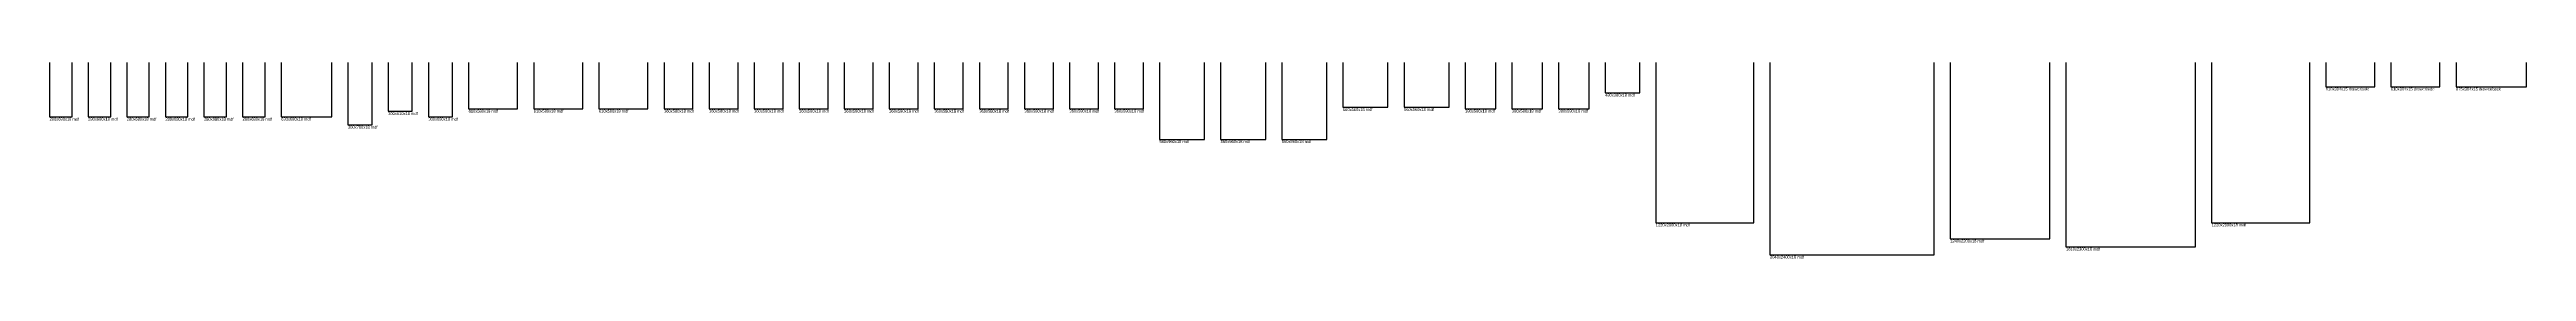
# Model space of a CAD drawing. Header units: millimetres. Extents: x 0 to 31630, y -6679 to 16403.
# Drawn here: x 0 to 30795, y -3267 to -820 of the extents above; entities that cross this region are included whole.
import ezdxf

# ---------------------------------------------------------------- set-up
doc = ezdxf.new("R2010")
doc.units = ezdxf.units.MM
doc.layers.add('CUTSHEET', color=6, linetype='CONTINUOUS')
doc.layers.add('TEXT', color=4, linetype='CONTINUOUS')

msp = doc.modelspace()

# ---------------------------------------------------------------- linework, layer by layer
at = {"layer": 'CUTSHEET'}
for p, q in [((0, -820), (0, -1500)), ((280, -1500), (280, -820)), ((480, -820), (480, -1500)), ((760, -1500), (760, -820)), ((960, -820), (960, -1500)), ((1240, -1500), (1240, -820)), ((1440, -820), (1440, -1500)), ((1720, -1500), (1720, -820)), ((1920, -820), (1920, -1500)), ((2200, -1500), (2200, -820)), ((2400, -820), (2400, -1500)), ((2680, -1500), (2680, -820)), ((2880, -820), (2880, -1500)), ((3510, -1500), (3510, -820)), ((3710, -820), (3710, -1600)), ((4010, -1600), (4010, -820)), ((4210, -820), (4210, -1430)), ((4510, -1430), (4510, -820)), ((4710, -820), (4710, -1500)), ((5010, -1500), (5010, -820)), ((5210, -820), (5210, -1400)), ((5820, -1400), (5820, -820)), ((6020, -820), (6020, -1400)), ((6630, -1400), (6630, -820)), ((6830, -820), (6830, -1400)), ((7440, -1400), (7440, -820)), ((7640, -820), (7640, -1400)), ((8000, -1400), (8000, -820)), ((8200, -820), (8200, -1400)), ((8560, -1400), (8560, -820)), ((8760, -820), (8760, -1400)), ((9120, -1400), (9120, -820)), ((9320, -820), (9320, -1400)), ((9680, -1400), (9680, -820)), ((9880, -820), (9880, -1400)), ((10240, -1400), (10240, -820)), ((10440, -820), (10440, -1400)), ((10800, -1400), (10800, -820)), ((11000, -820), (11000, -1400)), ((11360, -1400), (11360, -820)), ((11560, -820), (11560, -1400)), ((11920, -1400), (11920, -820)), ((12120, -820), (12120, -1400)), ((12480, -1400), (12480, -820)), ((12680, -820), (12680, -1400)), ((13040, -1400), (13040, -820)), ((13240, -820), (13240, -1400)), ((13600, -1400), (13600, -820)), ((13800, -820), (13800, -1780)), ((14360, -1780), (14360, -820)), ((14560, -820), (14560, -1780)), ((15120, -1780), (15120, -820)), ((15320, -820), (15320, -1780)), ((15880, -1780), (15880, -820)), ((16080, -820), (16080, -1380)), ((16640, -1380), (16640, -820)), ((16840, -820), (16840, -1380)), ((17400, -1380), (17400, -820)), ((17600, -820), (17600, -1400)), ((17980, -1400), (17980, -820)), ((18180, -820), (18180, -1400)), ((18560, -1400), (18560, -820)), ((18760, -820), (18760, -1400)), ((19140, -1400), (19140, -820)), ((19340, -820), (19340, -1200)), ((19770, -1200), (19770, -820)), ((19970, -820), (19970, -2820)), ((21190, -2820), (21190, -820)), ((21390, -820), (21390, -3220)), ((23430, -3220), (23430, -820)), ((23630, -820), (23630, -3020)), ((24870, -3020), (24870, -820)), ((25070, -820), (25070, -3120)), ((26680, -3120), (26680, -820)), ((26880, -820), (26880, -2820)), ((28100, -2820), (28100, -820)), ((28300, -820), (28300, -1124)), ((28910, -1124), (28910, -820)), ((29110, -820), (29110, -1124)), ((29720, -1124), (29720, -820)), ((29920, -820), (29920, -1124)), ((30795, -1124), (30795, -820)), ((19340, -1200), (19770, -1200)), ((28300, -1124), (28910, -1124)), ((29110, -1124), (29720, -1124)), ((29920, -1124), (30795, -1124)), ((0, -1500), (280, -1500)), ((480, -1500), (760, -1500)), ((960, -1500), (1240, -1500)), ((1440, -1500), (1720, -1500)), ((1920, -1500), (2200, -1500)), ((2400, -1500), (2680, -1500)), ((2880, -1500), (3510, -1500)), ((4210, -1430), (4510, -1430)), ((4710, -1500), (5010, -1500)), ((5210, -1400), (5820, -1400)), ((6020, -1400), (6630, -1400)), ((6830, -1400), (7440, -1400)), ((7640, -1400), (8000, -1400)), ((8200, -1400), (8560, -1400)), ((8760, -1400), (9120, -1400)), ((9320, -1400), (9680, -1400)), ((9880, -1400), (10240, -1400)), ((10440, -1400), (10800, -1400)), ((11000, -1400), (11360, -1400)), ((11560, -1400), (11920, -1400)), ((12120, -1400), (12480, -1400)), ((12680, -1400), (13040, -1400)), ((13240, -1400), (13600, -1400)), ((16080, -1380), (16640, -1380)), ((16840, -1380), (17400, -1380)), ((17600, -1400), (17980, -1400)), ((18180, -1400), (18560, -1400)), ((18760, -1400), (19140, -1400)), ((3710, -1600), (4010, -1600)), ((13800, -1780), (14360, -1780)), ((14560, -1780), (15120, -1780)), ((15320, -1780), (15880, -1780)), ((19970, -2820), (21190, -2820)), ((23630, -3020), (24870, -3020)), ((26880, -2820), (28100, -2820)), ((21390, -3220), (23430, -3220)), ((25070, -3120), (26680, -3120))]:
    msp.add_line(p, q, dxfattribs=at)

# ---------------------------------------------------------------- texts
at = {"layer": 'TEXT'}
for s, p in [('430x380x18 mdf', (19340, -1246)), ('610x304x15 drawer/side', (28300, -1170)), ('610x304x15 drawer/side', (29110, -1170)), ('875x304x15 drawer/back', (29920, -1170)), ('280x680x18 mdf', (0, -1546)), ('280x680x18 mdf', (480, -1546)), ('280x680x18 mdf', (960, -1546)), ('280x680x18 mdf', (1440, -1546)), ('280x680x18 mdf', (1920, -1546)), ('280x680x18 mdf', (2400, -1546)), ('630x680x18 mdf', (2880, -1546)), ('300x610x18 mdf', (4210, -1476)), ('300x680x18 mdf', (4710, -1546)), ('610x580x18 mdf', (5210, -1446)), ('610x580x18 mdf', (6020, -1446)), ('610x580x18 mdf', (6830, -1446)), ('360x580x18 mdf', (7640, -1446)), ('360x580x18 mdf', (8200, -1446)), ('360x580x18 mdf', (8760, -1446)), ('360x580x18 mdf', (9320, -1446)), ('360x580x18 mdf', (9880, -1446)), ('360x580x18 mdf', (10440, -1446)), ('360x580x18 mdf', (11000, -1446)), ('360x580x18 mdf', (11560, -1446)), ('360x580x18 mdf', (12120, -1446)), ('360x580x18 mdf', (12680, -1446)), ('360x580x18 mdf', (13240, -1446)), ('560x560x18 mdf', (16080, -1426)), ('560x560x18 mdf', (16840, -1426)), ('380x580x18 mdf', (17600, -1446)), ('380x580x18 mdf', (18180, -1446)), ('380x580x18 mdf', (18760, -1446)), ('300x780x18 mdf', (3710, -1646)), ('560x960x18 mdf', (13800, -1826)), ('560x960x18 mdf', (14560, -1826)), ('560x960x18 mdf', (15320, -1826)), ('1220x2000x18 mdf', (19970, -2866)), ('1240x2200x18 mdf', (23630, -3066)), ('1220x2000x18 mdf', (26880, -2866)), ('2040x2400x18 mdf', (21390, -3266)), ('1610x2300x18 mdf', (25070, -3166))]:
    msp.add_text(s, height=36, dxfattribs=at).set_placement(p)

doc.saveas('drawing.dxf')
